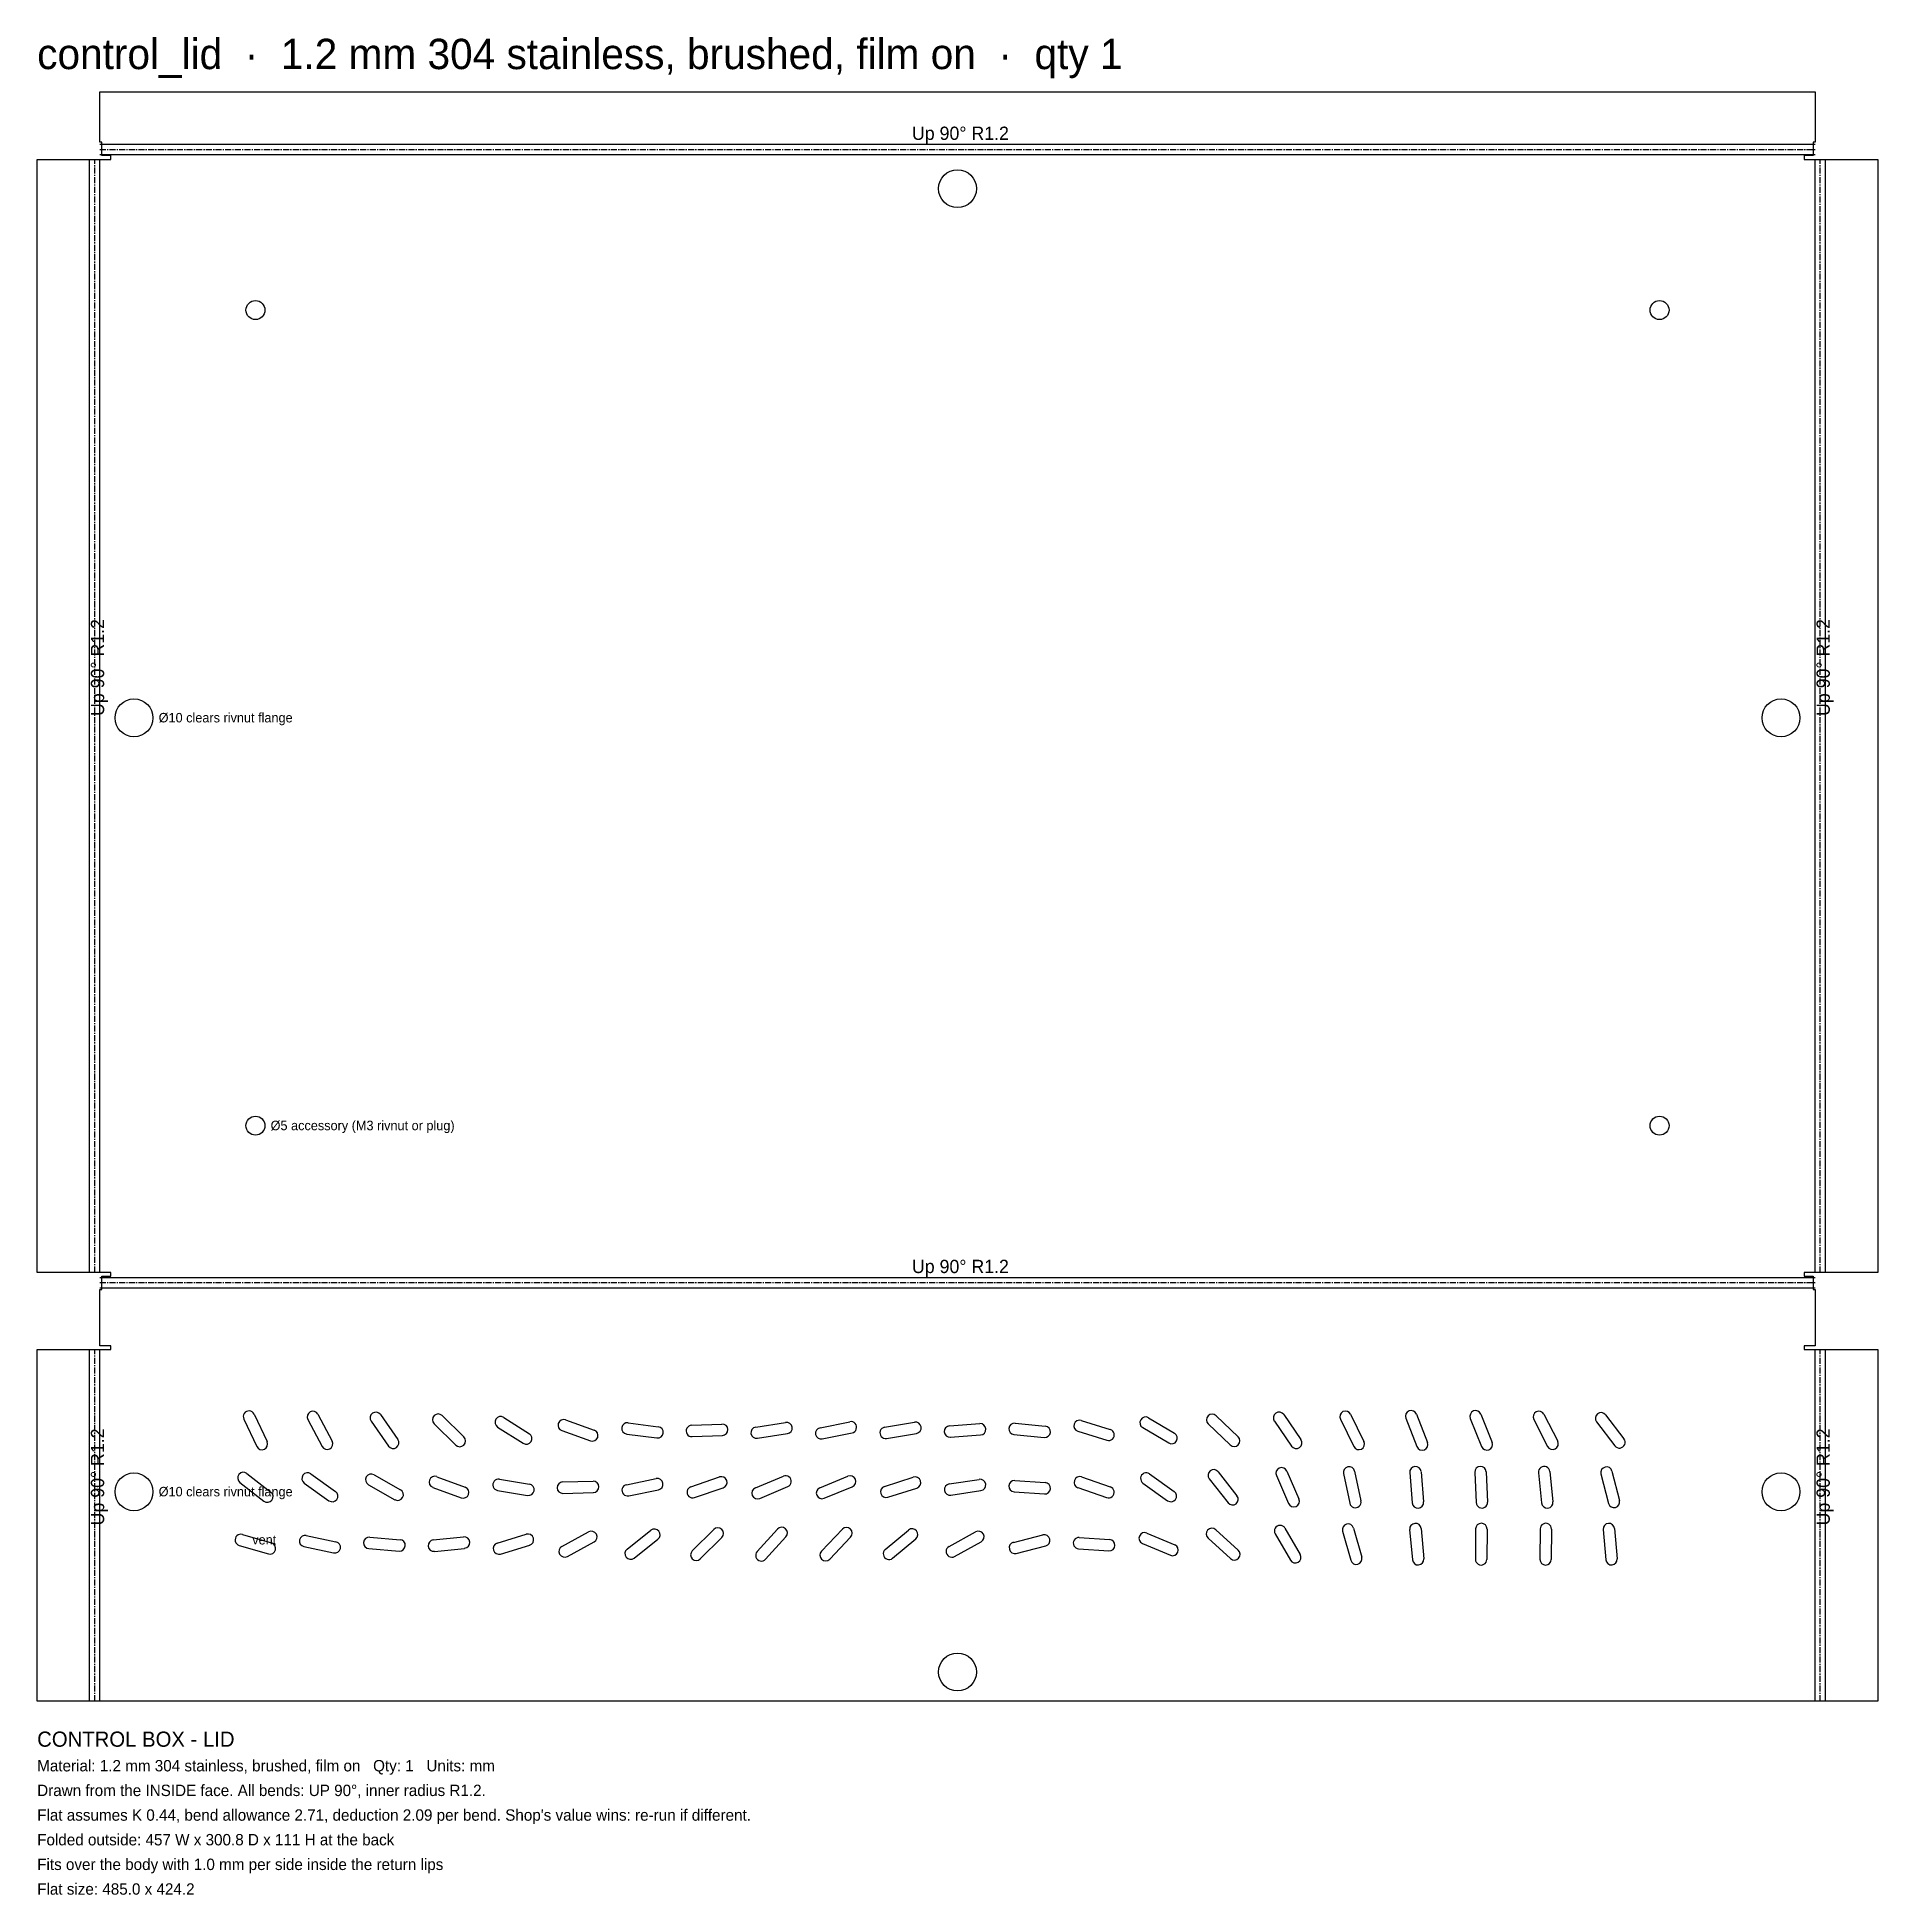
# Model space of a CAD drawing. Header units: millimetres. Extents: x 0 to 1371, y -1092 to 53.
# Drawn here: x 770.4 to 1255.4, y -475.3 to 14.4 of the extents above; entities that cross this region are included whole.
import ezdxf

# ---------------------------------------------------------------- set-up
doc = ezdxf.new("R2010")
doc.units = ezdxf.units.MM
doc.linetypes.add('CENTER2', pattern=[2.541, 1.587, -0.318, 0.318, -0.318])
for name, color, linetype in [('Bend Center', 1, 'CENTER2'), ('Bend Notes', 3, 'CONTINUOUS'), ('Leaders', 5, 'CONTINUOUS'), ('Part Labels', 2, 'Continuous'), ('Title', 7, 'CONTINUOUS'), ('Visible', 7, 'CONTINUOUS'), ('Visible Narrow', 8, 'CONTINUOUS')]:
    doc.layers.add(name, color=color, linetype=linetype)

msp = doc.modelspace()

# ---------------------------------------------------------------- texts
at = {"layer": 'Bend Notes'}
for p in [(1000.87, -12.66), (1000.87, -311.37)]:
    msp.add_text('Up 90%%D R1.2', height=3.5, dxfattribs=at).set_placement(p)
for p in [(788.01, -164.51), (1242.73, -164.51), (788.01, -377.88), (1242.73, -377.88)]:
    msp.add_text('Up 90%%D R1.2', height=3.5, rotation=90, dxfattribs=at).set_placement(p)
at = {"layer": 'Leaders'}
for s, p in [('%%c10 clears rivnut flange', (802.37, -166.21)), ('%%c5 accessory (M3 rivnut or plug)', (831.87, -273.71)), ('%%c10 clears rivnut flange', (802.37, -370.23)), ('vent', (827.03, -382.91))]:
    msp.add_text(s, height=2.5, dxfattribs=at).set_placement(p)
at = {"layer": 'Part Labels'}
msp.add_text('control_lid  ·  1.2 mm 304 stainless, brushed, film on  ·  qty 1', height=8, dxfattribs=at).set_placement((770.36, 6))
at = {"layer": 'Title'}
for s, height, p in [('CONTROL BOX - LID', 4, (770.36, -436.23)), ('Material: 1.2 mm 304 stainless, brushed, film on   Qty: 1   Units: mm', 3, (770.36, -442.73)), ('Drawn from the INSIDE face. All bends: UP 90%%D, inner radius R1.2.', 3, (770.36, -449.23)), ("Flat assumes K 0.44, bend allowance 2.71, deduction 2.09 per bend. Shop's value wins: re-run if different.", 3, (770.36, -455.73)), ('Folded outside: 457 W x 300.8 D x 111 H at the back', 3, (770.36, -462.23)), ('Fits over the body with 1.0 mm per side inside the return lips', 3, (770.36, -468.73)), ('Flat size: 485.0 x 424.2', 3, (770.36, -475.23))]:
    msp.add_text(s, height=height, dxfattribs=at).set_placement(p)

# ---------------------------------------------------------------- linework, layer by layer
at = {"layer": 'Bend Center'}
for p, q in [((785.51, -311.21), (785.51, -17.81)), ((786.87, -15.16), (1238.87, -15.16)), ((1240.23, -311.21), (1240.23, -17.81)), ((786.87, -313.87), (1238.87, -313.87)), ((785.51, -424.23), (785.51, -331.53)), ((1240.23, -424.23), (1240.23, -331.53))]:
    msp.add_line(p, q, dxfattribs=at)
at = {"layer": 'Visible'}
for p, q in [((786.87, -13.3), (786.87, 0)), ((786.87, 0), (1238.87, 0)), ((1238.87, 0), (1238.87, -13.3)), ((787.37, -13.3), (786.87, -13.3)), ((787.37, -16.81), (787.37, -13.3)), ((1238.87, -13.3), (1238.37, -13.3)), ((1238.37, -13.3), (1238.37, -16.81)), ((770.36, -311.21), (770.36, -17.81)), ((770.36, -17.81), (783.66, -17.81)), ((783.66, -17.81), (784.16, -17.81)), ((784.16, -17.81), (786.87, -17.81)), ((786.87, -17.81), (789.77, -17.81)), ((789.77, -16.81), (787.37, -16.81)), ((789.77, -17.81), (789.77, -16.81)), ((1238.37, -16.81), (1235.97, -16.81)), ((1235.97, -16.81), (1235.97, -17.81)), ((1235.97, -17.81), (1238.87, -17.81)), ((1238.87, -17.81), (1241.59, -17.81)), ((1241.59, -17.81), (1242.09, -17.81)), ((1242.09, -17.81), (1255.39, -17.81)), ((1255.39, -17.81), (1255.39, -311.21)), ((783.66, -311.21), (770.36, -311.21)), ((784.16, -311.21), (783.66, -311.21)), ((786.87, -311.21), (784.16, -311.21)), ((789.77, -311.21), (786.87, -311.21)), ((787.37, -315.73), (787.37, -312.21)), ((787.37, -312.21), (789.77, -312.21)), ((789.77, -312.21), (789.77, -311.21)), ((1238.87, -311.21), (1235.97, -311.21)), ((1235.97, -311.21), (1235.97, -312.21)), ((1235.97, -312.21), (1238.37, -312.21)), ((1238.37, -312.21), (1238.37, -315.73)), ((1241.59, -311.21), (1238.87, -311.21)), ((1242.09, -311.21), (1241.59, -311.21)), ((1255.39, -311.21), (1242.09, -311.21)), ((786.87, -330.53), (786.87, -315.73)), ((786.87, -315.73), (787.37, -315.73)), ((1238.37, -315.73), (1238.87, -315.73)), ((1238.87, -315.73), (1238.87, -330.53)), ((770.36, -424.23), (770.36, -331.53)), ((770.36, -331.53), (783.66, -331.53)), ((783.66, -331.53), (784.16, -331.53)), ((784.16, -331.53), (786.87, -331.53)), ((789.77, -330.53), (786.87, -330.53)), ((786.87, -331.53), (789.77, -331.53)), ((789.77, -331.53), (789.77, -330.53)), ((1238.87, -330.53), (1235.97, -330.53)), ((1235.97, -330.53), (1235.97, -331.53)), ((1235.97, -331.53), (1238.87, -331.53)), ((1238.87, -331.53), (1241.59, -331.53)), ((1241.59, -331.53), (1242.09, -331.53)), ((1242.09, -331.53), (1255.39, -331.53)), ((1255.39, -331.53), (1255.39, -424.23)), ((824.81, -349.85), (828.22, -357.09)), ((827.52, -348.57), (830.94, -355.81)), ((841.67, -350), (845.42, -357.06)), ((844.32, -348.59), (848.07, -355.66)), ((858.35, -350.41), (862.94, -356.97)), ((860.81, -348.69), (865.39, -355.25)), ((874.97, -351.08), (880.66, -356.71)), ((877.09, -348.95), (882.77, -354.58)), ((891.69, -351.95), (898.44, -356.24)), ((893.3, -349.42), (900.05, -353.71)), ((909.6, -350.08), (917.14, -352.75)), ((926.1, -350.82), (934.03, -351.86)), ((942.81, -351.49), (950.81, -351.17)), ((959.69, -351.97), (967.59, -350.73)), ((976.65, -352.16), (984.49, -350.56)), ((993.67, -352.03), (1001.56, -350.67)), ((1010.78, -351.61), (1018.76, -351.06)), ((1028.03, -350.96), (1036, -351.71)), ((1045.5, -350.2), (1053.14, -352.59)), ((1061.67, -352.08), (1068.55, -356.16)), ((1063.19, -349.5), (1070.08, -353.58)), ((1078.94, -351.15), (1084.72, -356.68)), ((1081.02, -348.98), (1086.8, -354.51)), ((1096.36, -350.39), (1100.92, -356.97)), ((1098.83, -348.69), (1103.38, -355.26)), ((1113.76, -349.9), (1117.28, -357.08)), ((1116.46, -348.58), (1119.98, -355.76)), ((1131.01, -349.66), (1133.95, -357.1)), ((1133.8, -348.56), (1136.74, -356)), ((1147.99, -349.67), (1150.96, -357.1)), ((1150.78, -348.56), (1153.75, -355.99)), ((1164.71, -349.95), (1168.36, -357.07)), ((1167.38, -348.58), (1171.03, -355.7)), ((1181.25, -350.56), (1186.11, -356.92)), ((1183.63, -348.74), (1188.49, -355.09)), ((908.6, -352.9), (916.14, -355.58)), ((925.71, -353.79), (933.64, -354.84)), ((942.94, -354.49), (950.93, -354.16)), ((960.15, -354.93), (968.06, -353.69)), ((977.25, -355.1), (985.09, -353.5)), ((994.19, -354.99), (1002.07, -353.63)), ((1010.98, -354.6), (1018.97, -354.05)), ((1027.75, -353.94), (1035.71, -354.7)), ((1044.61, -353.07), (1052.24, -355.45)), ((823.79, -366.55), (830.1, -371.47)), ((825.64, -364.19), (831.95, -369.11)), ((840.75, -366.72), (847.25, -371.38)), ((842.49, -364.28), (849, -368.94)), ((857.65, -367.17), (864.62, -371.1)), ((859.12, -364.56), (866.09, -368.49)), ((875.64, -365.04), (883.14, -367.81)), ((892.17, -365.69), (900.06, -367.01)), ((908.83, -366.44), (916.83, -366.22)), ((925.65, -367.15), (933.49, -365.56)), ((942.6, -367.7), (950.17, -365.12)), ((959.6, -367.99), (966.98, -364.9)), ((976.6, -367.97), (984, -364.91)), ((993.6, -367.62), (1001.23, -365.18)), ((1010.69, -366.95), (1018.6, -365.74)), ((1027.98, -366.06), (1035.96, -366.61)), ((1045.58, -365.1), (1053.14, -367.72)), ((1061.75, -366.72), (1068.25, -371.38)), ((1063.49, -364.28), (1070, -368.94)), ((1079.22, -365.61), (1084.16, -371.9)), ((1081.58, -363.76), (1086.52, -370.05)), ((1096.9, -364.76), (1100.09, -372.09)), ((1099.65, -363.56), (1102.84, -370.9)), ((1114.57, -364.23), (1116.24, -372.05)), ((1117.5, -363.6), (1119.17, -371.43)), ((1132.04, -363.97), (1132.71, -371.94)), ((1135.03, -363.72), (1135.7, -371.69)), ((1149.19, -363.9), (1149.56, -371.89)), ((1152.18, -363.76), (1152.55, -371.75)), ((1165.97, -364), (1166.79, -371.96)), ((1168.96, -363.7), (1169.77, -371.65)), ((1182.43, -364.32), (1184.41, -372.08)), ((1185.33, -363.58), (1187.32, -371.33)), ((874.6, -367.85), (882.1, -370.62)), ((891.68, -368.65), (899.57, -369.97)), ((908.91, -369.44), (916.91, -369.22)), ((926.25, -370.09), (934.09, -368.5)), ((943.57, -370.54), (951.14, -367.96)), ((960.76, -370.76), (968.14, -367.66)), ((977.75, -370.74), (985.14, -367.69)), ((994.52, -370.47), (1002.14, -368.04)), ((1011.14, -369.92), (1019.05, -368.71)), ((1027.78, -369.05), (1035.76, -369.6)), ((1044.6, -367.93), (1052.16, -370.56)), ((824.45, -380.27), (832.13, -382.5)), ((841.28, -380.52), (849.1, -382.2)), ((858, -381.02), (865.98, -381.65)), ((874.74, -381.73), (882.7, -380.94)), ((891.61, -382.57), (899.25, -380.22)), ((908.64, -383.41), (915.68, -379.61)), ((925.8, -384.12), (932.09, -379.18)), ((927.65, -386.48), (933.94, -381.54)), ((942.98, -384.6), (948.64, -378.94)), ((945.1, -386.72), (950.76, -381.06)), ((960.08, -384.8), (965.44, -378.85)), ((962.31, -386.8), (967.66, -380.86)), ((977.03, -384.69), (982.55, -378.9)), ((979.2, -386.76), (984.72, -380.97)), ((993.84, -384.25), (999.97, -379.11)), ((995.77, -386.55), (1001.9, -381.41)), ((1010.65, -383.46), (1017.64, -379.58)), ((1027.63, -382.35), (1035.38, -380.4)), ((1044.97, -381.08), (1052.96, -381.58)), ((1062.77, -379.89), (1070.14, -383)), ((1078.9, -381.26), (1084.83, -386.62)), ((1080.91, -379.03), (1086.84, -384.4)), ((1096.56, -380.13), (1100.59, -387.04)), ((1099.15, -378.62), (1103.18, -385.53)), ((1114.35, -379.38), (1116.5, -387.08)), ((1117.24, -378.57), (1119.39, -386.28)), ((1132.02, -378.98), (1132.73, -386.95)), ((1135.01, -378.71), (1135.72, -386.68)), ((1149.4, -378.82), (1149.35, -386.82)), ((1152.4, -378.84), (1152.35, -386.84)), ((1166.4, -378.82), (1166.35, -386.82)), ((1169.4, -378.84), (1169.35, -386.84)), ((1183.03, -378.98), (1183.73, -386.94)), ((1186.02, -378.71), (1186.72, -386.68)), ((823.61, -383.15), (831.29, -385.38)), ((840.65, -383.46), (848.47, -385.14)), ((857.77, -384.01), (865.74, -384.64)), ((875.04, -384.72), (883, -383.93)), ((892.49, -385.44), (900.14, -383.09)), ((910.07, -386.05), (917.1, -382.25)), ((1012.1, -386.08), (1019.1, -382.2)), ((1028.36, -385.26), (1036.12, -383.31)), ((1044.78, -384.07), (1052.77, -384.58)), ((1061.6, -382.66), (1068.97, -385.77)), ((784.16, -424.23), (770.36, -424.23)), ((786.87, -424.23), (784.16, -424.23)), ((1238.87, -424.23), (786.87, -424.23)), ((1241.59, -424.23), (1238.87, -424.23)), ((1255.39, -424.23), (1241.59, -424.23))]:
    msp.add_line(p, q, dxfattribs=at)
for centre, radius in [((1012.87, -25.51), 5), ((827.87, -57.51), 2.5), ((1197.87, -57.51), 2.5), ((795.87, -165.01), 5), ((1229.87, -165.01), 5), ((827.87, -272.51), 2.5), ((1197.87, -272.51), 2.5), ((795.87, -369.03), 5), ((1229.87, -369.03), 5), ((1012.87, -416.53), 5)]:
    msp.add_circle(centre, radius, dxfattribs=at)
for centre, start, end in [((1132.4, -349.11), 21.5479, 201.5479), ((1149.39, -349.11), 21.7793, 201.7793), ((826.16, -349.21), 25.2775, 205.2775), ((842.99, -349.3), 27.987, 207.987), ((859.58, -349.55), 34.9785, 214.9785), ((876.03, -350.01), 45.2634, 225.2634), ((892.5, -350.68), 57.5697, 237.5697), ((909.1, -351.49), 70.4661, 250.4661), ((925.91, -352.31), 82.5022, 262.5022), ((933.84, -353.35), 262.5022, 82.5022), ((942.87, -352.99), 92.3489, 272.3489), ((950.87, -352.66), 272.3489, 92.3489), ((959.92, -353.45), 98.9275, 278.9275), ((967.82, -352.21), 278.9275, 98.9275), ((976.95, -353.63), 101.5137, 281.5137), ((984.79, -352.03), 281.5137, 101.5137), ((993.93, -353.51), 99.8081, 279.8081), ((1001.81, -352.15), 279.8081, 99.8081), ((1010.88, -353.11), 93.9651, 273.9651), ((1018.86, -352.55), 273.9651, 93.9651), ((1027.89, -352.45), 84.5785, 264.5785), ((1035.85, -353.21), 264.5785, 84.5785), ((1045.05, -351.63), 72.6246, 252.6246), ((1062.43, -350.79), 59.3684, 239.3684), ((1079.98, -350.06), 46.242, 226.242), ((1097.59, -349.54), 34.7055, 214.7055), ((1115.11, -349.24), 26.1065, 206.1065), ((1166.05, -349.27), 27.1213, 207.1213), ((1182.44, -349.65), 37.4303, 217.4303), ((829.58, -356.45), 205.2775, 25.2775), ((846.75, -356.36), 207.987, 27.987), ((864.16, -356.11), 214.9785, 34.9785), ((881.71, -355.64), 225.2634, 45.2634), ((899.25, -354.97), 237.5697, 57.5697), ((916.64, -354.17), 250.4661, 70.4661), ((1052.69, -354.02), 252.6246, 72.6246), ((1069.31, -354.87), 239.3684, 59.3684), ((1085.76, -355.6), 226.242, 46.242), ((1102.15, -356.12), 214.7055, 34.7055), ((1118.63, -356.42), 206.1065, 26.1065), ((1135.34, -356.55), 201.5479, 21.5479), ((1152.36, -356.54), 201.7793, 21.7793), ((1169.69, -356.39), 207.1213, 27.1213), ((1187.3, -356), 217.4303, 37.4303), ((1133.53, -363.84), 4.8371, 184.8371), ((1150.69, -363.83), 2.6506, 182.6506), ((1167.46, -363.85), 5.8565, 185.8565), ((824.72, -365.37), 52.0519, 232.0519), ((841.62, -365.5), 54.3766, 234.3766), ((858.39, -365.86), 60.5947, 240.5947), ((875.12, -366.44), 69.729, 249.729), ((891.93, -367.17), 80.5244, 260.5244), ((899.82, -368.49), 260.5244, 80.5244), ((908.87, -367.94), 91.5718, 271.5718), ((916.87, -367.72), 271.5718, 91.5718), ((925.95, -368.62), 101.4481, 281.4481), ((933.79, -367.03), 281.4481, 101.4481), ((950.66, -366.54), 288.8561, 108.8561), ((967.56, -366.28), 292.7528, 112.7528), ((984.57, -366.3), 292.4535, 112.4535), ((1001.68, -366.61), 287.7013, 107.7013), ((1010.92, -368.43), 98.6954, 278.6954), ((1018.83, -367.22), 278.6954, 98.6954), ((1027.88, -367.55), 86.0763, 266.0763), ((1035.86, -368.1), 266.0763, 86.0763), ((1045.09, -366.52), 70.8678, 250.8678), ((1062.62, -365.5), 54.383, 234.383), ((1080.4, -364.68), 38.1012, 218.1012), ((1098.27, -364.16), 23.5294, 203.5294), ((1116.04, -363.92), 12.0596, 192.0596), ((1183.88, -363.95), 14.3425, 194.3425), ((831.03, -370.29), 232.0519, 52.0519), ((848.12, -370.16), 234.3766, 54.3766), ((865.36, -369.79), 240.5947, 60.5947), ((882.62, -369.21), 249.729, 69.729), ((943.09, -369.12), 108.8561, 288.8561), ((960.18, -369.38), 112.7528, 292.7528), ((977.17, -369.36), 112.4535, 292.4535), ((994.06, -369.04), 107.7013, 287.7013), ((1052.65, -369.14), 250.8678, 70.8678), ((1069.12, -370.16), 234.383, 54.383), ((1085.34, -370.98), 218.1012, 38.1012), ((1101.47, -371.5), 203.5294, 23.5294), ((1117.71, -371.74), 192.0596, 12.0596), ((1134.21, -371.81), 184.8371, 4.8371), ((1151.06, -371.82), 182.6506, 2.6506), ((1168.28, -371.81), 185.8565, 5.8565), ((1185.86, -371.7), 194.3425, 14.3425), ((824.03, -381.71), 73.8162, 253.8162), ((840.96, -381.99), 77.8789, 257.8789), ((857.88, -382.51), 85.4888, 265.4888), ((865.86, -383.14), 265.4888, 85.4888), ((874.89, -383.22), 95.6484, 275.6484), ((882.85, -382.43), 275.6484, 95.6484), ((899.69, -381.65), 287.0873, 107.0873), ((916.39, -380.93), 298.3871, 118.3871), ((933.02, -380.36), 308.1209, 128.1209), ((949.7, -380), 314.9934, 134.9934), ((966.55, -379.86), 317.9698, 137.9698), ((983.63, -379.93), 316.3789, 136.3789), ((1000.94, -380.26), 309.9827, 129.9827), ((1018.37, -380.89), 299.0047, 119.0047), ((1035.75, -381.85), 284.1144, 104.1144), ((1044.88, -382.58), 86.3691, 266.3691), ((1052.86, -383.08), 266.3691, 86.3691), ((1062.19, -381.27), 67.1191, 247.1191), ((1079.9, -380.15), 47.8847, 227.8847), ((1097.86, -379.37), 30.2161, 210.2161), ((1115.8, -378.98), 15.551, 195.551), ((1133.52, -378.84), 5.0818, 185.0818), ((1150.9, -378.83), 359.6451, 179.6451), ((1167.9, -378.83), 359.645, 179.645), ((1184.52, -378.84), 5.0164, 185.0164), ((831.71, -383.94), 253.8162, 73.8162), ((848.78, -383.67), 257.8789, 77.8789), ((892.05, -384), 107.0873, 287.0873), ((909.35, -384.73), 118.3871, 298.3871), ((926.72, -385.3), 128.1209, 308.1209), ((944.04, -385.66), 134.9934, 314.9934), ((961.19, -385.8), 137.9698, 317.9698), ((978.11, -385.72), 136.3789, 316.3789), ((994.81, -385.4), 129.9827, 309.9827), ((1011.37, -384.77), 119.0047, 299.0047), ((1027.99, -383.8), 104.1144, 284.1144), ((1069.56, -384.38), 247.1191, 67.1191), ((1085.84, -385.51), 227.8847, 47.8847), ((1101.88, -386.29), 210.2161, 30.2161), ((1117.94, -386.68), 195.551, 15.551), ((1134.23, -386.81), 185.0818, 5.0818), ((1150.85, -386.83), 179.6451, 359.6451), ((1167.85, -386.83), 179.645, 359.645), ((1185.22, -386.81), 185.0164, 5.0164)]:
    msp.add_arc(centre, 1.5, start, end, dxfattribs=at)
at = {"layer": 'Visible Narrow'}
for p, q in [((786.87, -13.8), (1238.87, -13.8)), ((784.16, -311.21), (784.16, -17.81)), ((786.87, -16.51), (1238.87, -16.51)), ((786.87, -311.21), (786.87, -17.81)), ((1238.87, -311.21), (1238.87, -17.81)), ((1241.59, -311.21), (1241.59, -17.81)), ((786.87, -312.51), (1238.87, -312.51)), ((786.87, -315.23), (1238.87, -315.23)), ((784.16, -424.23), (784.16, -331.53)), ((786.87, -424.23), (786.87, -331.53)), ((1238.87, -424.23), (1238.87, -331.53)), ((1241.59, -424.23), (1241.59, -331.53))]:
    msp.add_line(p, q, dxfattribs=at)

msp.set_redraw_order([(e.dxf.handle, doc.entitydb.next_handle()) for e in msp.query("TEXT MTEXT ATTDEF DIMENSION ARC_DIMENSION")])  # texts and dimensions are drawn at this point

doc.saveas('drawing.dxf')
